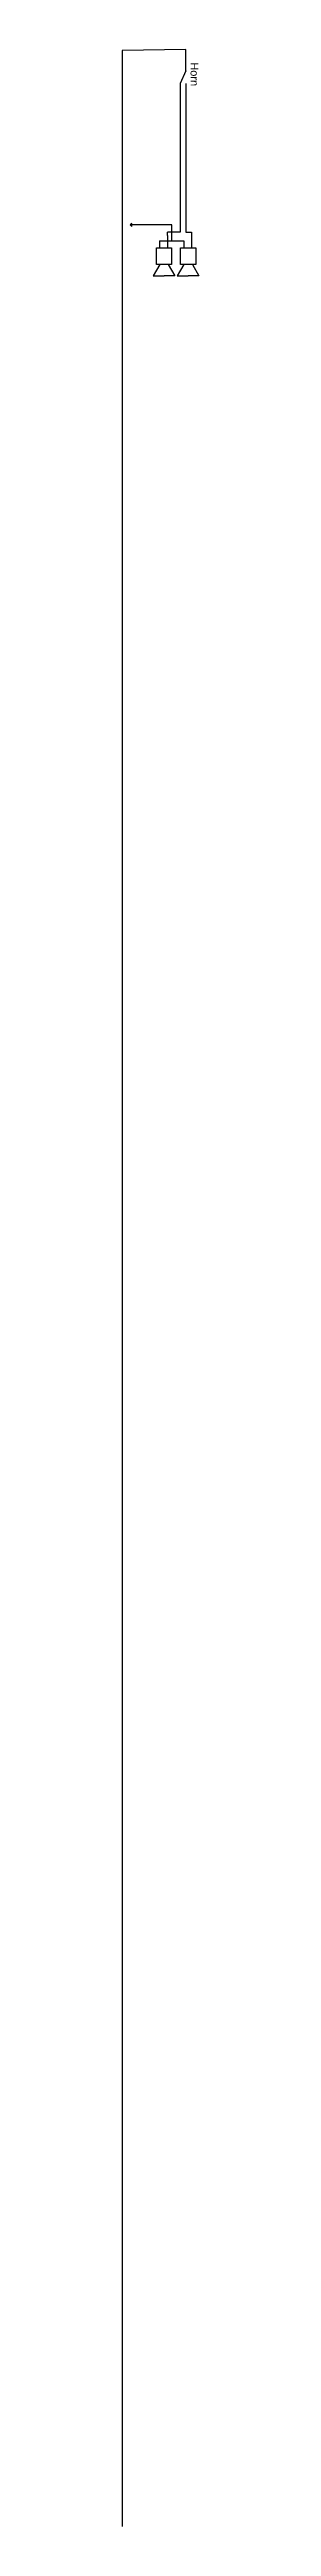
# Model space of a CAD drawing. Header units: inches. Extents: x -6006 to 28106, y 59 to 4778.
# Drawn here: x 4562 to 4655, y 1053 to 4039 of the extents above; entities that cross this region are included whole.
import ezdxf

# ---------------------------------------------------------------- set-up
doc = ezdxf.new("R2010")
doc.units = ezdxf.units.IN
doc.header["$MEASUREMENT"] = 0
doc.styles.get("Standard").update_dxf_attribs({"font": 'arial.ttf'})

msp = doc.modelspace()

# ---------------------------------------------------------------- texts
at = {"ltscale": 5}
msp.add_text('Horn', height=9.52, rotation=270, dxfattribs=at).set_placement((4644.7, 4023.2))

# ---------------------------------------------------------------- linework, layer by layer
at = {"color": 1}
msp.add_line((4638.9, 4013), (4632.2, 3997.6), dxfattribs=at)
for p, q in [((4632.2, 3997.6), (4632.2, 3818.3)), ((4638.9, 3997.6), (4638.9, 3818.3)), ((4616.8, 3814.2), (4616.8, 3818.3)), ((4632.2, 3818.3), (4616.8, 3818.3)), ((4638.9, 3818.3), (4645.9, 3818.3)), ((4645.9, 3818.3), (4645.9, 3799.7))]:
    msp.add_line(p, q)
at = {"color": 3}
for p, q in [((4621.9, 3827.1), (4573.6, 3827.1)), ((4622.1, 3808), (4621.9, 3827.1)), ((4607.3, 3807.9), (4636.5, 3808)), ((4607.3, 3807.9), (4607.3, 3799.7)), ((4636.5, 3808), (4636.5, 3799.7))]:
    msp.add_line(p, q, dxfattribs=at)
at = {"ltscale": 5}
for p, q in [((4616.8, 3814.2), (4616.8, 3799.7)), ((4607.5, 3779.4), (4599.5, 3765.9)), ((4599.5, 3765.9), (4612.6, 3765.9)), ((4625.7, 3765.9), (4612.6, 3765.9)), ((4617.8, 3779.4), (4625.7, 3765.9)), ((4636.6, 3779.4), (4628.6, 3765.9)), ((4628.6, 3765.9), (4641.8, 3765.9)), ((4654.9, 3765.9), (4641.8, 3765.9)), ((4646.9, 3779.4), (4654.9, 3765.9))]:
    msp.add_line(p, q, dxfattribs=at)
at = {"color": 1}
msp.add_lwpolyline([(4638.9, 4013), (4638.9, 4038.6), (4561.8, 4037.3), (4561.8, 1052.8)], dxfattribs=at)
at = {"color": 3, "ltscale": 20}
msp.add_lwpolyline([(4573.6, 3827.1), (4573.6, 3828.8), (4571.8, 3827.1), (4573.6, 3825.4), (4573.6, 3827.1)], dxfattribs=at)
at = {"ltscale": 5}
for points in [[(4621.8, 3779.4), (4603.4, 3779.4), (4603.4, 3799.7), (4621.8, 3799.7)], [(4651, 3779.4), (4632.6, 3779.4), (4632.6, 3799.7), (4651, 3799.7)]]:
    msp.add_lwpolyline(points, close=True, dxfattribs=at)

msp.set_redraw_order([(e.dxf.handle, doc.entitydb.next_handle()) for e in msp.query("TEXT MTEXT ATTDEF DIMENSION ARC_DIMENSION")])  # texts and dimensions are drawn at this point

doc.saveas('drawing.dxf')
